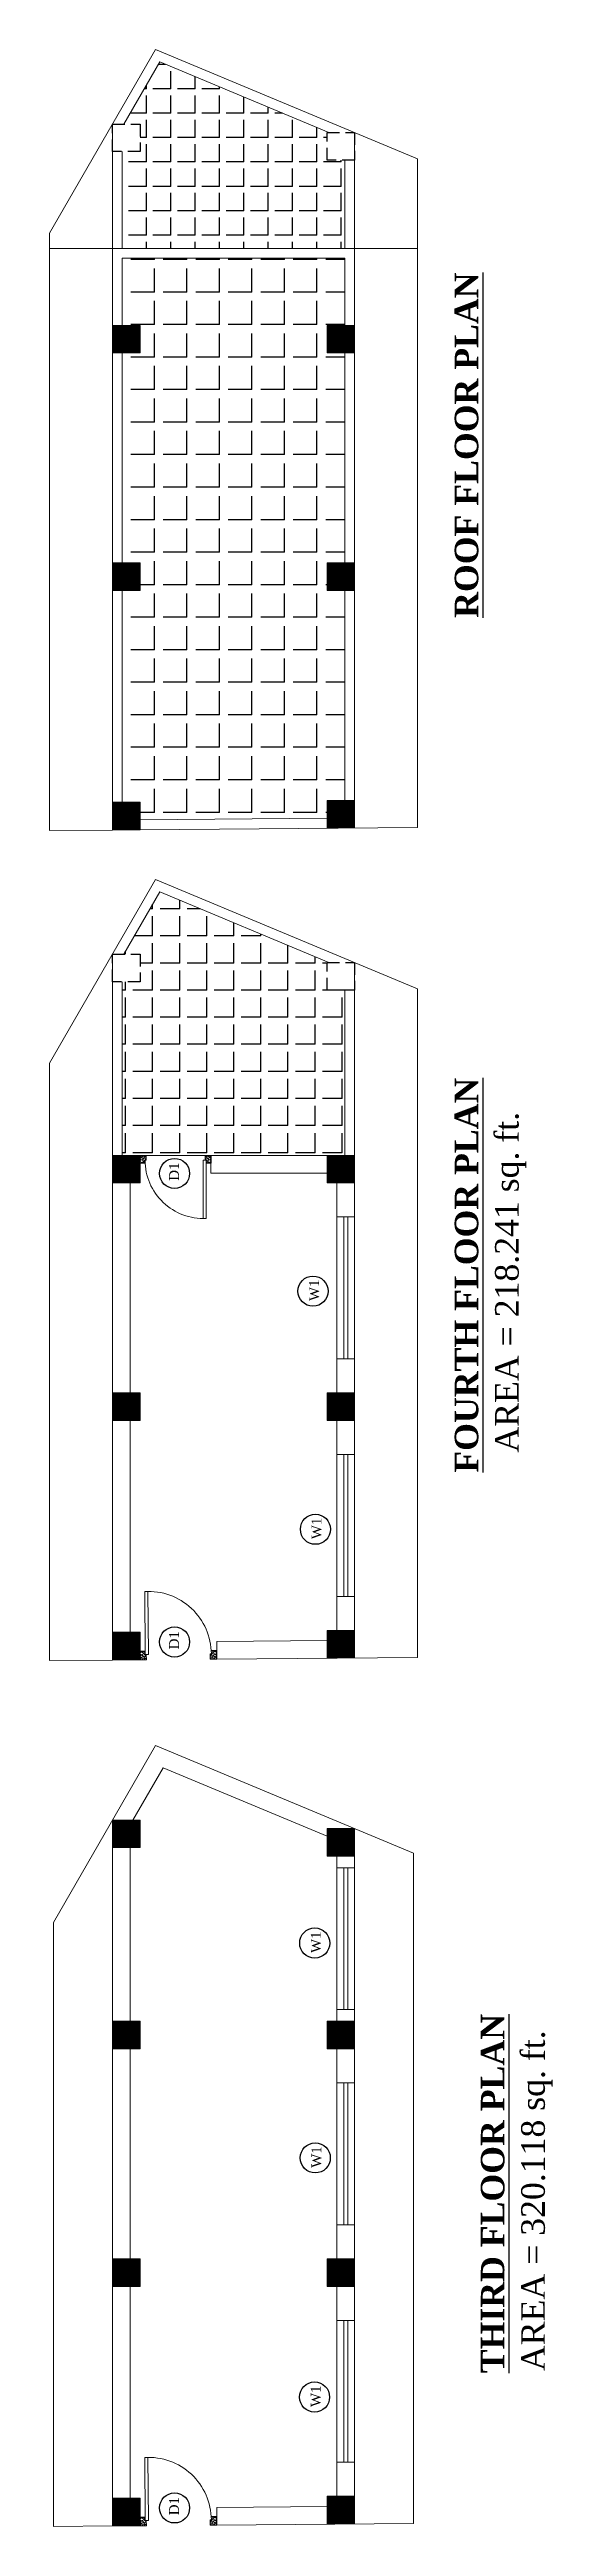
# Model space of a CAD drawing. Header units: inches. Extents: x 20273 to 41102, y -4696 to -1121.
# Drawn here: x 33158 to 33414, y -2378 to -1121 of the extents above; entities that cross this region are included whole.
import ezdxf

# ---------------------------------------------------------------- set-up
doc = ezdxf.new("R2010")
doc.units = ezdxf.units.IN
doc.header["$LTSCALE"] = 5
doc.header["$MEASUREMENT"] = 0
doc.linetypes.add('HIDDEN', pattern=[0.375, 0.25, -0.125])
doc.layers.add('A-WALL', color=7, linetype='Continuous', lineweight=9)
doc.layers.add('DOOR', color=62, linetype='Continuous', lineweight=0)
doc.layers.add('TEXT', color=6, linetype='Continuous')
doc.layers.add('WALL', color=7, linetype='Continuous')
doc.styles.add('ordinary', font='times.ttf')
pattern_1 = [(135, (29525.58807, -28057.34977), (-0.08838834765, -0.08838834765), [])]
pattern_2 = [(135, (29525.58807, -28496.70388), (-0.08838834765, -0.08838834765), [])]
pattern_3 = [(135, (29525.58807, -27636.223), (-0.08838834765, -0.08838834765), [])]

msp = doc.modelspace()

# ---------------------------------------------------------------- texts
at = {"layer": 'TEXT', "style": 'ordinary'}
for s, rotation, p in [('D1', 90, (33223.96, -1694.83)), ('W1', 90.00039, (33295.12, -1755.88)), ('W1', 90.00039, (33296.34, -1876.69)), ('D1', 90, (33223.96, -1932.56)), ('W1', 90.00039, (33295.99, -2086.64)), ('W1', 90.00039, (33296.27, -2195.64)), ('W1', 90.00039, (33295.92, -2316.99)), ('D1', 90, (33223.96, -2371.91))]:
    msp.add_text(s, height=5, rotation=rotation, dxfattribs=at).set_placement(p)
at = {"layer": 'TEXT', "char_height": 12, "width": 219.8151, "attachment_point": 8, "rotation": 89.99961, "style": 'ordinary'}
for s, insert in [('{\\fTimes New Roman|b1|i0|c0|p18;\\LROOF FLOOR PLAN}', (33376.19, -1321.63)), ('{\\fTimes New Roman|b1|i0|c0|p18;\\LFOURTH FLOOR PLAN}', (33376.19, -1742.75)), ('AREA = 218.241 sq. ft.', (33400.43, -1746.34)), ('{\\fTimes New Roman|b1|i0|c0|p18;\\LTHIRD FLOOR PLAN}', (33389.48, -2208.75)), ('AREA = 320.118 sq. ft.', (33413.72, -2212.34))]:
    msp.add_mtext(s, dxfattribs=dict(at, insert=insert))

# ---------------------------------------------------------------- blocks, each defined once
blk = doc.blocks.new('A$C27B36B59')
at = {"layer": 'DOOR'}
for p, q in [((0, 4), (0, 0)), ((2.5, 4), (0, 4)), ((0, 0), (3, 0)), ((2.5, 2.5), (2.5, 4)), ((3, 2.5), (2.5, 2.5)), ((3, 0), (3, 2.5))]:
    blk.add_line(p, q, dxfattribs=at)
for centre, radius, start, end in [((-1.4, -0.5), 4.75, 22.1411, 72.838), ((1.3, 2.1), 1.64, 45.138, 144.8948), ((2.2, 0.3), 2.49, 83.3149, 152.658), ((0.1, 0.4), 2.05, 349.4875, 93.6805), ((2, -0.5), 2.01, 58.7447, 166.495), ((-0.1, 0.3), 1.13, 343.542, 86.947), ((2.1, -0.4), 1.17, 38.2816, 160.1519)]:
    blk.add_arc(centre, radius, start, end, dxfattribs=at)
blk = doc.blocks.new('D2')
at = {"layer": 'DOOR'}
for p, q in [((74474, 24047.6), (74474, 24018.1)), ((74474, 24047.6), (74475.5, 24047.6)), ((74475.5, 24047.6), (74475.5, 24018.1))]:
    blk.add_line(p, q, dxfattribs=at)
blk.add_arc((74474, 24047.6), 29.5, 180, 272.9146, dxfattribs=at)
at = {"layer": 'DOOR', "xscale": -1, "rotation": 180}
blk.add_blockref('A$C27B36B59', (74442, 24050.1), dxfattribs=at)
at = {"layer": 'DOOR', "rotation": 180}
blk.add_blockref('A$C27B36B59', (74478, 24050.1), dxfattribs=at)

# ---------------------------------------------------------------- hatches: boundary and pattern name
at = {"layer": 'A-WALL', "ltscale": 5}
h = msp.add_hatch(dxfattribs=at)
h.set_pattern_fill('ANSI31', color=256, angle=90)
h.set_pattern_definition(pattern_3)
h.paths.add_polyline_path([(33204.2, -1260.83), (33190.2, -1260.83), (33190.2, -1274.83), (33204.2, -1274.83)])
h = msp.add_hatch(dxfattribs=at)
h.set_pattern_fill('ANSI31', color=256, angle=90)
h.set_pattern_definition(pattern_3)
h.paths.add_polyline_path([(33313.19, -1260.83), (33299.19, -1260.83), (33299.19, -1274.83), (33313.19, -1274.83)])
h = msp.add_hatch(dxfattribs=at)
h.set_pattern_fill('ANSI31', color=256, angle=90)
h.set_pattern_definition(pattern_3)
h.paths.add_polyline_path([(33204.2, -1381.33), (33190.2, -1381.33), (33190.2, -1395.33), (33204.2, -1395.33)])
h = msp.add_hatch(dxfattribs=at)
h.set_pattern_fill('ANSI31', color=256, angle=90)
h.set_pattern_definition(pattern_3)
h.paths.add_polyline_path([(33313.19, -1381.33), (33299.19, -1381.33), (33299.19, -1395.33), (33313.19, -1395.33)])
h = msp.add_hatch(dxfattribs=at)
h.set_pattern_fill('ANSI31', color=256, angle=90)
h.set_pattern_definition(pattern_3)
h.paths.add_polyline_path([(33204.2, -1502.76), (33190.2, -1502.76), (33190.2, -1516.76), (33204.2, -1516.76)])
h = msp.add_hatch(dxfattribs=at)
h.set_pattern_fill('ANSI31', color=256, angle=90)
h.set_pattern_definition(pattern_3)
h.paths.add_polyline_path([(33313.19, -1501.83), (33299.19, -1501.83), (33299.19, -1515.83), (33313.19, -1515.83)])
h = msp.add_hatch(dxfattribs=at)
h.set_pattern_fill('ANSI31', color=256, angle=90)
h.set_pattern_definition(pattern_1)
h.paths.add_polyline_path([(33204.2, -1681.96), (33190.2, -1681.96), (33190.2, -1695.96), (33204.2, -1695.96)])
h = msp.add_hatch(dxfattribs=at)
h.set_pattern_fill('ANSI31', color=256, angle=90)
h.set_pattern_definition(pattern_1)
h.paths.add_polyline_path([(33313.19, -1695.96), (33313.19, -1681.96), (33299.19, -1681.96), (33299.19, -1695.96)])
h = msp.add_hatch(dxfattribs=at)
h.set_pattern_fill('ANSI31', color=256, angle=90)
h.set_pattern_definition(pattern_1)
h.paths.add_polyline_path([(33204.2, -1802.46), (33190.2, -1802.46), (33190.2, -1816.46), (33204.2, -1816.46)])
h = msp.add_hatch(dxfattribs=at)
h.set_pattern_fill('ANSI31', color=256, angle=90)
h.set_pattern_definition(pattern_1)
h.paths.add_polyline_path([(33313.19, -1816.46), (33313.19, -1802.46), (33299.19, -1802.46), (33299.19, -1816.46)])
h = msp.add_hatch(dxfattribs=at)
h.set_pattern_fill('ANSI31', color=256, angle=90)
h.set_pattern_definition(pattern_1)
h.paths.add_polyline_path([(33204.2, -1923.88), (33190.2, -1923.88), (33190.2, -1937.88), (33204.2, -1937.88)])
h = msp.add_hatch(dxfattribs=at)
h.set_pattern_fill('ANSI31', color=256, angle=90)
h.set_pattern_definition(pattern_1)
h.paths.add_polyline_path([(33313.19, -1922.96), (33299.19, -1922.96), (33299.19, -1936.96), (33313.19, -1936.96)])
h = msp.add_hatch(dxfattribs=at)
h.set_pattern_fill('ANSI31', color=256, angle=90)
h.set_pattern_definition(pattern_2)
h.paths.add_polyline_path([(33190.2, -2019.19), (33190.2, -2033.19), (33204.2, -2033.19), (33204.2, -2019.19)])
h = msp.add_hatch(dxfattribs=at)
h.set_pattern_fill('ANSI31', color=256, angle=90)
h.set_pattern_definition(pattern_2)
h.paths.add_polyline_path([(33299.19, -2023.45), (33299.19, -2037.45), (33313.19, -2037.45), (33313.19, -2023.45)])
h = msp.add_hatch(dxfattribs=at)
h.set_pattern_fill('ANSI31', color=256, angle=90)
h.set_pattern_definition(pattern_2)
h.paths.add_polyline_path([(33204.2, -2121.32), (33190.2, -2121.32), (33190.2, -2135.32), (33204.2, -2135.32)])
h = msp.add_hatch(dxfattribs=at)
h.set_pattern_fill('ANSI31', color=256, angle=90)
h.set_pattern_definition(pattern_2)
h.paths.add_polyline_path([(33313.19, -2135.32), (33313.19, -2121.32), (33299.19, -2121.32), (33299.19, -2135.32)])
h = msp.add_hatch(dxfattribs=at)
h.set_pattern_fill('ANSI31', color=256, angle=90)
h.set_pattern_definition(pattern_2)
h.paths.add_polyline_path([(33204.2, -2241.82), (33190.2, -2241.82), (33190.2, -2255.82), (33204.2, -2255.82)])
h = msp.add_hatch(dxfattribs=at)
h.set_pattern_fill('ANSI31', color=256, angle=90)
h.set_pattern_definition(pattern_2)
h.paths.add_polyline_path([(33313.19, -2255.82), (33313.19, -2241.82), (33299.19, -2241.82), (33299.19, -2255.82)])
h = msp.add_hatch(dxfattribs=at)
h.set_pattern_fill('ANSI31', color=256, angle=90)
h.set_pattern_definition(pattern_2)
h.paths.add_polyline_path([(33313.19, -2362.32), (33299.19, -2362.32), (33299.19, -2376.32), (33313.19, -2376.32)])
h = msp.add_hatch(dxfattribs=at)
h.set_pattern_fill('ANSI31', color=256, angle=90)
h.set_pattern_definition(pattern_2)
h.paths.add_polyline_path([(33204.2, -2363.24), (33190.2, -2363.24), (33190.2, -2377.24), (33204.2, -2377.24)])
at = {"layer": 'WALL', "linetype": 'ByBlock', "ltscale": 5, "true_color": 0xf8991e}
h = msp.add_hatch(dxfattribs=at)
h.set_pattern_fill('ANGLE', color=30, scale=45, angle=90)
h.set_pattern_definition([(90, (31017.018, -31719.437), (-12.375, 4e-15), [9, -3.375]), (180, (31017.018, -31719.437), (-5e-15, -12.375), [9, -3.375])])
h.paths.add_polyline_path([(33195.2, -1221.83), (33308.19, -1221.83), (33308.19, -1176.97), (33299.19, -1176.97), (33299.19, -1162.97), (33300.17, -1162.97), (33214.19, -1127.2), (33195.97, -1158.71), (33204.2, -1158.71), (33204.2, -1172.71), (33195.2, -1172.71)])
h = msp.add_hatch(dxfattribs=at)
h.set_pattern_fill('ANGLE', color=30, scale=60, angle=90)
h.set_pattern_definition([(90, (31017.018, -31719.437), (-16.5, 5e-15), [12, -4.5]), (180, (31017.018, -31719.437), (-6e-15, -16.5), [12, -4.5])])
h.paths.add_polyline_path([(33204.2, -1381.33), (33204.2, -1395.33), (33195.2, -1395.33), (33195.2, -1502.76), (33204.2, -1502.76), (33204.2, -1511.76), (33299.19, -1510.95), (33299.19, -1501.83), (33308.19, -1501.83), (33308.19, -1395.33), (33299.19, -1395.33), (33299.19, -1381.33), (33308.19, -1381.33), (33308.19, -1274.83), (33299.19, -1274.83), (33299.19, -1260.83), (33308.19, -1260.83), (33308.19, -1226.83), (33195.2, -1226.83), (33195.2, -1260.83), (33204.2, -1260.83), (33204.2, -1274.83), (33195.2, -1274.83), (33195.2, -1381.33)])
h = msp.add_hatch(dxfattribs=at)
h.set_pattern_fill('ANGLE', color=30, scale=50, angle=90)
h.set_pattern_definition([(90, (29525.588, -29978.133), (-13.75, 4e-15), [10, -3.75]), (180, (29525.588, -29978.133), (-5e-15, -13.75), [10, -3.75])])
h.paths.add_polyline_path([(33214.19, -1548.32), (33195.97, -1579.84), (33204.2, -1579.84), (33204.2, -1593.84), (33195.2, -1593.84), (33195.2, -1681.96), (33240.2, -1681.96), (33308.19, -1681.96), (33308.19, -1598.09), (33299.19, -1598.09), (33299.19, -1584.09), (33300.17, -1584.09)])

# ---------------------------------------------------------------- linework, layer by layer
at = {"layer": 'A-WALL', "ltscale": 5}
for p, q in [((33212.05, -1120.9), (33158.2, -1214.09)), ((33214.19, -1127.2), (33195.97, -1158.71)), ((33345.19, -1176.28), (33212.05, -1120.9)), ((33300.17, -1162.97), (33214.19, -1127.2)), ((33190.2, -1158.71), (33190.2, -1221.83)), ((33313.19, -1221.83), (33313.19, -1162.97)), ((33195.2, -1172.71), (33195.2, -1221.83)), ((33308.19, -1221.83), (33308.19, -1176.97)), ((33345.19, -1515.56), (33345.19, -1176.28)), ((33158.2, -1214.09), (33158.2, -1517.15)), ((33158.2, -1221.83), (33345.19, -1221.83)), ((33190.2, -1221.83), (33190.2, -1516.88)), ((33195.2, -1226.83), (33308.19, -1226.83)), ((33195.2, -1226.83), (33195.2, -1260.83)), ((33308.19, -1260.83), (33308.19, -1226.83)), ((33313.19, -1515.83), (33313.19, -1221.83)), ((33195.2, -1274.83), (33195.2, -1381.33)), ((33308.19, -1381.46), (33308.19, -1274.83)), ((33195.2, -1395.33), (33195.2, -1502.76)), ((33308.19, -1501.83), (33308.19, -1395.33)), ((33158.2, -1517.15), (33190.2, -1516.88)), ((33190.2, -1516.88), (33204.2, -1516.76)), ((33195.2, -1516.76), (33195.2, -1516.88)), ((33204.16, -1511.76), (33299.19, -1510.95)), ((33204.2, -1516.76), (33345.19, -1515.56)), ((33212.05, -1542.02), (33158.2, -1635.21)), ((33345.19, -1597.41), (33212.05, -1542.02)), ((33214.19, -1548.32), (33195.97, -1579.84)), ((33300.17, -1584.09), (33214.19, -1548.32)), ((33190.2, -1579.84), (33190.2, -1938)), ((33195.2, -1593.84), (33195.2, -1681.96)), ((33313.19, -1936.96), (33313.19, -1584.09)), ((33308.19, -1681.96), (33308.19, -1598.09)), ((33345.19, -1936.69), (33345.19, -1597.41)), ((33158.2, -1635.21), (33158.2, -1938.27)), ((33204.2, -1681.96), (33240.2, -1681.96)), ((33240.2, -1681.96), (33299.19, -1681.96)), ((33240.2, -1681.96), (33240.2, -1690.96)), ((33199.2, -1695.96), (33199.2, -1802.46)), ((33240.2, -1690.96), (33299.19, -1690.96)), ((33304.19, -1695.96), (33304.19, -1802.46)), ((33304.19, -1713.21), (33313.19, -1713.21)), ((33307.69, -1785.21), (33307.69, -1713.21)), ((33309.69, -1785.21), (33309.69, -1713.21)), ((33304.19, -1785.21), (33313.19, -1785.21)), ((33199.2, -1816.46), (33199.2, -1923.88)), ((33304.19, -1816.46), (33304.19, -1922.96)), ((33304.19, -1833.71), (33313.19, -1833.71)), ((33307.69, -1905.71), (33307.69, -1833.71)), ((33309.69, -1905.71), (33309.69, -1833.71)), ((33304.19, -1905.71), (33313.19, -1905.71)), ((33243.2, -1928.55), (33299.19, -1928.08)), ((33243.2, -1928.55), (33243.2, -1937.55)), ((33158.2, -1938.27), (33190.2, -1938)), ((33190.2, -1938), (33204.2, -1937.88)), ((33243.2, -1937.55), (33345.19, -1936.69)), ((33212.05, -1981.38), (33160.2, -2071.11)), ((33343.19, -2035.93), (33212.05, -1981.38)), ((33215.89, -1992.72), (33200.59, -2019.19)), ((33299.19, -2027.37), (33215.89, -1992.72)), ((33190.2, -2019.19), (33190.2, -2377.36)), ((33199.2, -2033.19), (33199.2, -2121.32)), ((33313.19, -2376.32), (33313.19, -2023.45)), ((33304.19, -2037.45), (33304.19, -2121.32)), ((33304.19, -2043.38), (33313.19, -2043.38)), ((33307.69, -2115.38), (33307.69, -2043.38)), ((33309.69, -2115.38), (33309.69, -2043.38)), ((33343.19, -2376.06), (33343.19, -2035.93)), ((33160.2, -2071.11), (33160.2, -2377.61)), ((33304.19, -2115.38), (33313.19, -2115.38)), ((33199.2, -2135.32), (33199.2, -2241.82)), ((33304.19, -2135.32), (33304.19, -2241.82)), ((33304.19, -2152.57), (33313.19, -2152.57)), ((33307.69, -2224.57), (33307.69, -2152.57)), ((33309.69, -2224.57), (33309.69, -2152.57)), ((33304.19, -2224.57), (33313.19, -2224.57)), ((33199.2, -2255.82), (33199.2, -2363.24)), ((33304.19, -2255.82), (33304.19, -2362.32)), ((33304.19, -2273.07), (33313.19, -2273.07)), ((33307.69, -2345.07), (33307.69, -2273.07)), ((33309.69, -2345.07), (33309.69, -2273.07)), ((33304.19, -2345.07), (33313.19, -2345.07)), ((33243.2, -2367.91), (33299.19, -2367.43)), ((33243.2, -2367.91), (33243.2, -2376.91)), ((33160.2, -2377.61), (33190.2, -2377.36)), ((33190.2, -2377.36), (33204.2, -2377.24)), ((33243.2, -2376.91), (33343.19, -2376.06))]:
    msp.add_line(p, q, dxfattribs=at)
for points in [[(33190.2, -1274.83), (33190.2, -1260.83), (33204.2, -1260.83), (33204.2, -1274.83)], [(33299.19, -1274.83), (33299.19, -1260.83), (33313.19, -1260.83), (33313.19, -1274.83)], [(33190.2, -1395.33), (33190.2, -1381.33), (33204.2, -1381.33), (33204.2, -1395.33)], [(33299.19, -1395.33), (33299.19, -1381.33), (33313.19, -1381.33), (33313.19, -1395.33)], [(33190.2, -1516.76), (33190.2, -1502.76), (33204.2, -1502.76), (33204.2, -1516.76)], [(33299.19, -1515.83), (33299.19, -1501.83), (33313.19, -1501.83), (33313.19, -1515.83)], [(33190.2, -1695.96), (33190.2, -1681.96), (33204.2, -1681.96), (33204.2, -1695.96)], [(33299.19, -1695.96), (33299.19, -1681.96), (33313.19, -1681.96), (33313.19, -1695.96)], [(33190.2, -1816.46), (33190.2, -1802.46), (33204.2, -1802.46), (33204.2, -1816.46)], [(33299.19, -1816.46), (33299.19, -1802.46), (33313.19, -1802.46), (33313.19, -1816.46)], [(33190.2, -1937.88), (33190.2, -1923.88), (33204.2, -1923.88), (33204.2, -1937.88)], [(33299.19, -1936.96), (33299.19, -1922.96), (33313.19, -1922.96), (33313.19, -1936.96)], [(33190.2, -2033.19), (33190.2, -2019.19), (33204.2, -2019.19), (33204.2, -2033.19)], [(33299.19, -2037.45), (33299.19, -2023.45), (33313.19, -2023.45), (33313.19, -2037.45)], [(33190.2, -2135.32), (33190.2, -2121.32), (33204.2, -2121.32), (33204.2, -2135.32)], [(33299.19, -2135.32), (33299.19, -2121.32), (33313.19, -2121.32), (33313.19, -2135.32)], [(33190.2, -2255.82), (33190.2, -2241.82), (33204.2, -2241.82), (33204.2, -2255.82)], [(33299.19, -2255.82), (33299.19, -2241.82), (33313.19, -2241.82), (33313.19, -2255.82)], [(33299.19, -2376.32), (33299.19, -2362.32), (33313.19, -2362.32), (33313.19, -2376.32)], [(33190.2, -2377.24), (33190.2, -2363.24), (33204.2, -2363.24), (33204.2, -2377.24)]]:
    msp.add_lwpolyline(points, close=True, dxfattribs=at)
at = {"layer": 'TEXT'}
for centre in [(33221.73, -1691.12), (33292.05, -1750.85), (33293.28, -1871.66), (33221.73, -1928.85), (33292.93, -2081.6), (33293.21, -2190.61), (33292.86, -2311.95), (33221.73, -2368.21)]:
    msp.add_circle(centre, 7.64, dxfattribs=at)
at = {"layer": 'WALL', "color": 2, "linetype": 'HIDDEN', "ltscale": 5}
for points in [[(33190.2, -1172.71), (33190.2, -1158.71), (33204.2, -1158.71), (33204.2, -1172.71)], [(33299.19, -1176.97), (33299.19, -1162.97), (33313.19, -1162.97), (33313.19, -1176.97)], [(33190.2, -1593.84), (33190.2, -1579.84), (33204.2, -1579.84), (33204.2, -1593.84)], [(33299.19, -1598.09), (33299.19, -1584.09), (33313.19, -1584.09), (33313.19, -1598.09)]]:
    msp.add_lwpolyline(points, close=True, dxfattribs=at)

# ---------------------------------------------------------------- block references
at = {"layer": 'WALL', "color": 2, "linetype": 'ByBlock'}
msp.add_blockref('D2', (-41237.75, -25732.05), dxfattribs=at)
at = {"layer": 'WALL', "color": 2, "linetype": 'ByBlock', "xscale": 1.083333333326322, "yscale": 1.083333333326322, "zscale": 1.083333333326322, "rotation": 180.485762691485}
for p in [(113664.86, 24799.49), (113664.86, 24360.13)]:
    msp.add_blockref('D2', p, dxfattribs=at)

msp.set_redraw_order([(e.dxf.handle, doc.entitydb.next_handle()) for e in msp.query("TEXT MTEXT ATTDEF DIMENSION ARC_DIMENSION")])  # texts and dimensions are drawn at this point

doc.saveas('drawing.dxf')
